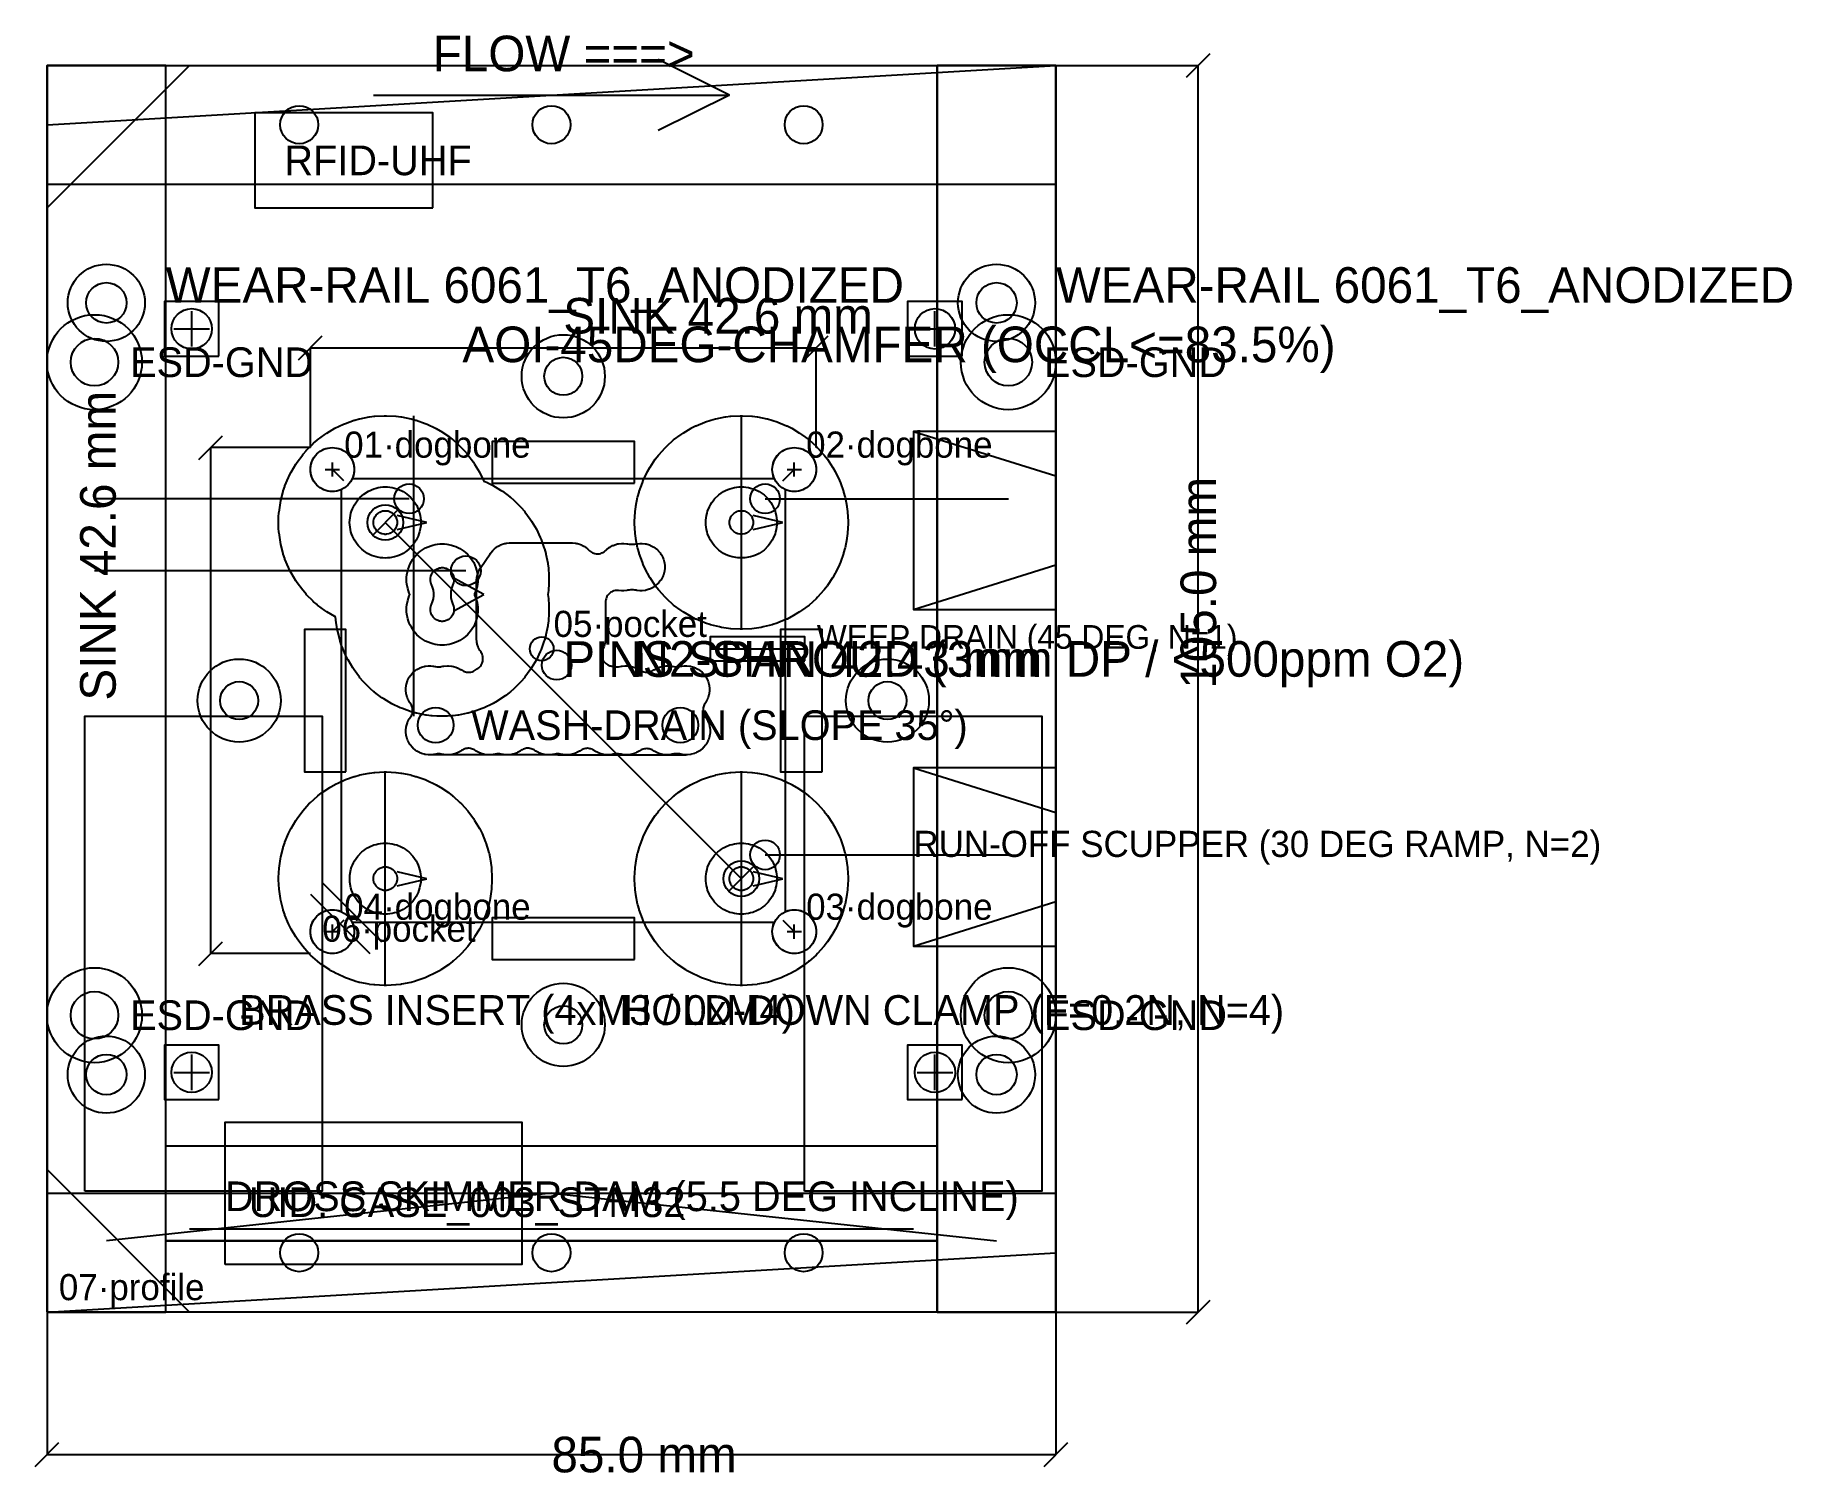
# Model space of a CAD drawing. Header units: metres. Extents: x -26 to 122, y -84 to 38.
import ezdxf

# ---------------------------------------------------------------- set-up
doc = ezdxf.new("R2010")
doc.units = ezdxf.units.M
for name, color, linetype in [('AOI开窗', 143, 'Continuous'), ('RFID追溯', 5, 'Continuous'), ('上锡区', 2, 'Continuous'), ('刀路序号', 32, 'Continuous'), ('助焊剂排液', 142, 'Continuous'), ('压扣压舌', 31, 'Continuous'), ('取手位', 3, 'Continuous'), ('定位销', 5, 'Continuous'), ('导流倒角', 14, 'Continuous'), ('嵌件螺母', 34, 'Continuous'), ('工程尺寸', 7, 'Continuous'), ('工程注记', 7, 'Continuous'), ('排气孔', 144, 'Continuous'), ('氮气保护', 130, 'Continuous'), ('沉板区', 1, 'Continuous'), ('沥锡导流', 42, 'Continuous'), ('治具外形', 8, 'Continuous'), ('测温孔', 140, 'Continuous'), ('清洗排液', 141, 'Continuous'), ('清角刀路', 30, 'Continuous'), ('耐磨导轨', 4, 'Continuous'), ('追溯标识', 20, 'Continuous'), ('避位区', 6, 'Continuous'), ('配件层', 4, 'Continuous'), ('防渣导流', 150, 'Continuous'), ('防静电接地', 6, 'Continuous')]:
    doc.layers.add(name, color=color, linetype=linetype)

msp = doc.modelspace()

# ---------------------------------------------------------------- texts
at = {"layer": 'AOI开窗'}
msp.add_text('AOI-45DEG-CHAMFER (OCCL<=83.5%)', height=3, dxfattribs=at).set_placement((10, 10))
at = {"layer": 'RFID追溯'}
msp.add_text('RFID-UHF', height=2.5, dxfattribs=at).set_placement((-5, 25.75))
at = {"layer": '刀路序号'}
for s, p in [('01·dogbone', (0.04, 1.96)), ('02·dogbone', (38.96, 1.96)), ('05·pocket', (17.68, -13.14)), ('04·dogbone', (0.04, -36.96)), ('03·dogbone', (38.96, -36.96)), ('06·pocket', (-1.81, -38.81)), ('07·profile', (-24, -69))]:
    msp.add_text(s, height=2.2, dxfattribs=at).set_placement(p)
at = {"layer": '助焊剂排液'}
msp.add_text('WEEP DRAIN (45 DEG, N=1)', height=2, dxfattribs=at).set_placement((39.86, -14.14))
at = {"layer": '压扣压舌'}
msp.add_text('HOLD-DOWN CLAMP (F=0.2N, N=4)', height=2.5, dxfattribs=at).set_placement((23.5, -45.81))
at = {"layer": '嵌件螺母'}
msp.add_text('BRASS INSERT (4xM3 / 0xM4)', height=2.5, dxfattribs=at).set_placement((-8.81, -45.81))
at = {"layer": '工程尺寸'}
for s, p in [('SINK 42.6 mm', (18.5, 12.41)), ('PINS SPAN 42.43 mm', (18.5, -16.5)), ('85.0 mm', (17.5, -83.5))]:
    msp.add_text(s, height=3, dxfattribs=at).set_placement(p)
for s, p in [('SINK 42.6 mm', (-19.21, -18.5)), ('105.0 mm', (73.5, -17.5))]:
    msp.add_text(s, height=3, rotation=90, dxfattribs=at).set_placement(p)
at = {"layer": '工程注记'}
msp.add_text('FLOW ===>', height=3, dxfattribs=at).set_placement((7.5, 34.5))
at = {"layer": '氮气保护'}
msp.add_text('N2-SHROUD (3mm DP / <500ppm O2)', height=3, dxfattribs=at).set_placement((24.51, -16.49))
at = {"layer": '沥锡导流'}
msp.add_text('RUN-OFF SCUPPER (30 DEG RAMP, N=2)', height=2.2, dxfattribs=at).set_placement((48, -31.67))
at = {"layer": '清洗排液'}
msp.add_text('WASH-DRAIN (SLOPE 35°)', height=2.5, dxfattribs=at).set_placement((10.74, -21.82))
at = {"layer": '耐磨导轨'}
for p in [(-15, 15), (60, 15)]:
    msp.add_text('WEAR-RAIL 6061_T6_ANODIZED', height=3, dxfattribs=at).set_placement(p)
at = {"layer": '追溯标识'}
msp.add_text('UID: CASE_003_STM32', height=2.5, dxfattribs=at).set_placement((-8, -62))
at = {"layer": '防渣导流'}
msp.add_text('DROSS SKIMMER DAM (5.5 DEG INCLINE)', height=2.5, dxfattribs=at).set_placement((-10, -61.5))
at = {"layer": '防静电接地'}
for p in [(-18, 8.75), (59, 8.75), (-18, -46.25), (59, -46.25)]:
    msp.add_text('ESD-GND', height=2.5, dxfattribs=at).set_placement(p)

# ---------------------------------------------------------------- linework, layer by layer
at = {"layer": 'RFID追溯'}
msp.add_lwpolyline([(7.5, 23), (7.5, 31), (-7.5, 31), (-7.5, 23), (7.5, 23)], close=True, dxfattribs=at)
at = {"layer": '上锡区'}
for points in [[(3.03, -2.62), (3.21, -2.55), (3.26, -2.53), (3.31, -2.52), (3.35, -2.51), (3.4, -2.51), (3.6, -2.51), (3.65, -2.51), (3.69, -2.52), (3.74, -2.53), (3.79, -2.55), (3.97, -2.62), (4.01, -2.65), (4.05, -2.67), (4.09, -2.7), (4.17, -2.76), (4.21, -2.79), (4.24, -2.83), (4.27, -2.87), (4.38, -3.03), (4.45, -3.21), (4.47, -3.26), (4.48, -3.31), (4.49, -3.35), (4.49, -3.4), (4.49, -3.6), (4.45, -3.79), (4.44, -3.84), (4.42, -3.88), (4.4, -3.93), (4.38, -3.97), (4.27, -4.13), (4.24, -4.17), (4.21, -4.21), (4.17, -4.24), (4.13, -4.27), (3.97, -4.38), (3.93, -4.4), (3.88, -4.42), (3.84, -4.44), (3.79, -4.45), (3.6, -4.49), (3.55, -4.5), (3.5, -4.5), (3.45, -4.5), (3.4, -4.49), (3.21, -4.45), (3.16, -4.44), (3.12, -4.42), (3.07, -4.4), (3.03, -4.38), (2.87, -4.27), (2.83, -4.24), (2.79, -4.21), (2.76, -4.17), (2.73, -4.13), (2.62, -3.97), (2.6, -3.93), (2.58, -3.88), (2.56, -3.84), (2.55, -3.79), (2.51, -3.6), (2.5, -3.55), (2.5, -3.5), (2.5, -3.45), (2.51, -3.4), (2.55, -3.21), (2.56, -3.16), (2.58, -3.12), (2.6, -3.07), (2.62, -3.03), (2.73, -2.87), (2.76, -2.83), (2.79, -2.79), (2.83, -2.76), (2.87, -2.73), (3.03, -2.62)], [(32.87, -4.27), (32.73, -4.13), (32.7, -4.09), (32.67, -4.05), (32.65, -4.01), (32.62, -3.97), (32.55, -3.79), (32.53, -3.74), (32.52, -3.69), (32.51, -3.65), (32.51, -3.6), (32.51, -3.4), (32.51, -3.35), (32.52, -3.31), (32.53, -3.26), (32.55, -3.21), (32.62, -3.03), (32.65, -2.99), (32.67, -2.95), (32.7, -2.91), (32.73, -2.87), (32.87, -2.73), (33.03, -2.62), (33.07, -2.6), (33.12, -2.58), (33.16, -2.56), (33.26, -2.53), (33.31, -2.52), (33.35, -2.51), (33.4, -2.51), (33.6, -2.51), (33.65, -2.51), (33.69, -2.52), (33.74, -2.53), (33.84, -2.56), (33.88, -2.58), (33.93, -2.6), (33.97, -2.62), (34.13, -2.73), (34.27, -2.87), (34.3, -2.91), (34.33, -2.95), (34.35, -2.99), (34.38, -3.03), (34.45, -3.21), (34.47, -3.26), (34.48, -3.31), (34.49, -3.35), (34.49, -3.4), (34.49, -3.6), (34.49, -3.65), (34.48, -3.69), (34.47, -3.74), (34.45, -3.79), (34.38, -3.97), (34.35, -4.01), (34.33, -4.05), (34.3, -4.09), (34.27, -4.13), (34.13, -4.27), (33.97, -4.38), (33.93, -4.4), (33.88, -4.42), (33.84, -4.44), (33.79, -4.45), (33.6, -4.49), (33.4, -4.49), (33.21, -4.45), (33.16, -4.44), (33.12, -4.42), (33.07, -4.4), (33.03, -4.38), (32.87, -4.27)], [(7.34, -8.01), (7.42, -7.83), (7.44, -7.78), (7.47, -7.74), (7.49, -7.7), (7.56, -7.63), (7.59, -7.59), (7.63, -7.56), (7.66, -7.53), (7.83, -7.42), (8.01, -7.34), (8.05, -7.33), (8.1, -7.32), (8.15, -7.31), (8.25, -7.3), (8.29, -7.3), (8.34, -7.3), (8.39, -7.3), (8.58, -7.34), (8.63, -7.36), (8.68, -7.37), (8.72, -7.39), (8.76, -7.42), (8.93, -7.53), (8.96, -7.56), (9, -7.59), (9.03, -7.63), (9.06, -7.66), (9.17, -7.83), (9.25, -8.01), (9.26, -8.05), (9.27, -8.1), (9.28, -8.15), (9.29, -8.25), (9.29, -8.29), (9.29, -8.34), (9.28, -8.44), (9.27, -8.49), (9.26, -8.54), (9.25, -8.58), (9.16, -8.8), (9.07, -9.05), (9.02, -9.3), (9.01, -9.57), (9.02, -9.83), (9.07, -10.08), (9.16, -10.33), (9.25, -10.55), (9.26, -10.59), (9.27, -10.64), (9.28, -10.69), (9.29, -10.79), (9.29, -10.84), (9.29, -10.88), (9.28, -10.98), (9.27, -11.03), (9.26, -11.08), (9.25, -11.12), (9.17, -11.3), (9.06, -11.47), (9.03, -11.5), (9, -11.54), (8.96, -11.57), (8.89, -11.64), (8.85, -11.66), (8.81, -11.69), (8.76, -11.71), (8.58, -11.79), (8.54, -11.8), (8.49, -11.81), (8.44, -11.82), (8.34, -11.83), (8.29, -11.83), (8.25, -11.83), (8.15, -11.82), (8.1, -11.81), (8.05, -11.8), (8.01, -11.79), (7.83, -11.71), (7.66, -11.6), (7.63, -11.57), (7.59, -11.54), (7.56, -11.5), (7.53, -11.47), (7.42, -11.3), (7.39, -11.26), (7.37, -11.22), (7.36, -11.17), (7.34, -11.12), (7.3, -10.93), (7.3, -10.88), (7.3, -10.84), (7.3, -10.79), (7.3, -10.74), (7.34, -10.55), (7.36, -10.5), (7.37, -10.45), (7.39, -10.42), (7.48, -10.19), (7.55, -9.94), (7.58, -9.69), (7.58, -9.44), (7.55, -9.19), (7.48, -8.94), (7.39, -8.71), (7.37, -8.68), (7.36, -8.63), (7.34, -8.58), (7.3, -8.39), (7.3, -8.34), (7.3, -8.29), (7.3, -8.25), (7.3, -8.2), (7.34, -8.01)], [(2.51, -33.6), (2.51, -33.4), (2.55, -33.21), (2.56, -33.16), (2.58, -33.12), (2.6, -33.07), (2.62, -33.03), (2.73, -32.87), (2.87, -32.73), (2.91, -32.7), (2.95, -32.67), (2.99, -32.65), (3.03, -32.62), (3.21, -32.55), (3.26, -32.53), (3.31, -32.52), (3.35, -32.51), (3.4, -32.51), (3.6, -32.51), (3.65, -32.51), (3.69, -32.52), (3.74, -32.53), (3.79, -32.55), (3.97, -32.62), (4.01, -32.65), (4.05, -32.67), (4.09, -32.7), (4.13, -32.73), (4.27, -32.87), (4.38, -33.03), (4.4, -33.07), (4.42, -33.12), (4.44, -33.16), (4.47, -33.26), (4.48, -33.31), (4.49, -33.35), (4.49, -33.4), (4.49, -33.6), (4.45, -33.79), (4.44, -33.84), (4.42, -33.88), (4.4, -33.93), (4.38, -33.97), (4.27, -34.13), (4.13, -34.27), (4.09, -34.3), (4.05, -34.33), (4.01, -34.35), (3.97, -34.38), (3.79, -34.45), (3.74, -34.47), (3.69, -34.48), (3.65, -34.49), (3.6, -34.49), (3.4, -34.49), (3.35, -34.49), (3.31, -34.48), (3.26, -34.47), (3.21, -34.45), (3.03, -34.38), (2.99, -34.35), (2.95, -34.33), (2.91, -34.3), (2.87, -34.27), (2.73, -34.13), (2.62, -33.97), (2.6, -33.93), (2.58, -33.88), (2.56, -33.84), (2.55, -33.79), (2.51, -33.6)], [(34.49, -33.4), (34.49, -33.6), (34.49, -33.65), (34.48, -33.69), (34.47, -33.74), (34.45, -33.79), (34.38, -33.97), (34.35, -34.01), (34.33, -34.05), (34.3, -34.09), (34.27, -34.13), (34.13, -34.27), (34.09, -34.3), (34.05, -34.33), (34.01, -34.35), (33.97, -34.38), (33.79, -34.45), (33.74, -34.47), (33.69, -34.48), (33.65, -34.49), (33.6, -34.49), (33.4, -34.49), (33.35, -34.49), (33.31, -34.48), (33.26, -34.47), (33.21, -34.45), (33.03, -34.38), (32.99, -34.35), (32.95, -34.33), (32.91, -34.3), (32.87, -34.27), (32.73, -34.13), (32.7, -34.09), (32.67, -34.05), (32.65, -34.01), (32.62, -33.97), (32.55, -33.79), (32.53, -33.74), (32.52, -33.69), (32.51, -33.65), (32.51, -33.6), (32.51, -33.4), (32.51, -33.35), (32.52, -33.31), (32.53, -33.26), (32.55, -33.21), (32.62, -33.03), (32.65, -32.99), (32.67, -32.95), (32.7, -32.91), (32.73, -32.87), (32.87, -32.73), (32.91, -32.7), (32.95, -32.67), (32.99, -32.65), (33.03, -32.62), (33.21, -32.55), (33.26, -32.53), (33.31, -32.52), (33.35, -32.51), (33.4, -32.51), (33.6, -32.51), (33.65, -32.51), (33.69, -32.52), (33.74, -32.53), (33.79, -32.55), (33.97, -32.62), (34.01, -32.65), (34.05, -32.67), (34.09, -32.7), (34.13, -32.73), (34.27, -32.87), (34.3, -32.91), (34.33, -32.95), (34.35, -32.99), (34.38, -33.03), (34.45, -33.21), (34.47, -33.26), (34.48, -33.31), (34.49, -33.35), (34.49, -33.4)]]:
    msp.add_lwpolyline(points, dxfattribs=at)
at = {"layer": '助焊剂排液'}
msp.add_line((30.86, -14.14), (38.86, -14.14), dxfattribs=at)
msp.add_lwpolyline([(38.86, -15.14), (38.86, -13.14), (30.86, -13.14), (30.86, -15.14), (38.86, -15.14)], close=True, dxfattribs=at)
msp.add_circle((17.94, -15.51), 1.25, dxfattribs=at)
at = {"layer": '压扣压舌'}
for points in [[(24.5, -0.19), (24.5, 3.31), (12.5, 3.31), (12.5, -0.19), (24.5, -0.19)], [(0.19, -24.5), (0.19, -12.5), (-3.31, -12.5), (-3.31, -24.5), (0.19, -24.5)], [(40.31, -24.5), (40.31, -12.5), (36.81, -12.5), (36.81, -24.5), (40.31, -24.5)], [(24.5, -40.31), (24.5, -36.81), (12.5, -36.81), (12.5, -40.31), (24.5, -40.31)]]:
    msp.add_lwpolyline(points, close=True, dxfattribs=at)
for centre, radius in [((18.5, 8.81), 3.5), ((18.5, 8.81), 1.6), ((-8.81, -18.5), 3.5), ((45.81, -18.5), 3.5), ((-8.81, -18.5), 1.6), ((45.81, -18.5), 1.6), ((18.5, -45.81), 3.5), ((18.5, -45.81), 1.6)]:
    msp.add_circle(centre, radius, dxfattribs=at)
at = {"layer": '取手位'}
for points in [[(-21.81, -59.81), (-21.81, -59.76), (-21.81, -19.86), (-21.81, -19.81), (-21.76, -19.81), (-1.86, -19.81), (-1.81, -19.81), (-1.81, -19.86), (-1.81, -59.76), (-1.81, -59.81), (-1.86, -59.81), (-21.76, -59.81), (-21.81, -59.81)], [(38.81, -59.81), (38.81, -59.76), (38.81, -19.86), (38.81, -19.81), (38.86, -19.81), (58.76, -19.81), (58.81, -19.81), (58.81, -19.86), (58.81, -59.76), (58.81, -59.81), (58.76, -59.81), (38.86, -59.81), (38.81, -59.81)]]:
    msp.add_lwpolyline(points, dxfattribs=at)
at = {"layer": '定位销'}
for centre in [(3.5, -3.5), (33.5, -33.5)]:
    msp.add_circle(centre, 1.5, dxfattribs=at)
at = {"layer": '导流倒角'}
for p, q in [((6.99, -3.5), (4.49, -2.91)), ((36.99, -3.5), (34.49, -2.91)), ((4.49, -4.1), (6.99, -3.5)), ((34.49, -4.09), (36.99, -3.5)), ((11.79, -9.57), (9.29, -8.2)), ((9.29, -10.93), (11.79, -9.57)), ((6.99, -33.5), (4.49, -32.91)), ((4.49, -34.09), (6.99, -33.5)), ((36.99, -33.5), (34.49, -32.91)), ((34.49, -34.09), (36.99, -33.5))]:
    msp.add_line(p, q, dxfattribs=at)
for points in [[(2.08, -0.85), (2.54, -0.66), (2.72, -0.61), (2.91, -0.56), (3.11, -0.53), (3.3, -0.51), (3.7, -0.51), (3.89, -0.53), (4.09, -0.56), (4.28, -0.61), (4.46, -0.66), (4.83, -0.81), (5, -0.9), (5.17, -1.01), (5.32, -1.12), (5.48, -1.25), (5.62, -1.38), (5.75, -1.52), (5.88, -1.68), (6.15, -2.08), (6.34, -2.54), (6.39, -2.72), (6.44, -2.91), (6.47, -3.11), (6.49, -3.3), (6.49, -3.79), (6.39, -4.28), (6.34, -4.46), (6.27, -4.65), (6.19, -4.83), (6.1, -5), (5.88, -5.32), (5.75, -5.48), (5.62, -5.62), (5.48, -5.75), (5.32, -5.88), (5, -6.1), (4.83, -6.19), (4.65, -6.27), (4.46, -6.34), (4.28, -6.39), (3.89, -6.47), (3.7, -6.49), (3.5, -6.5), (3.3, -6.49), (3.11, -6.47), (2.72, -6.39), (2.54, -6.34), (2.35, -6.27), (2.17, -6.19), (2, -6.1), (1.68, -5.88), (1.52, -5.75), (1.38, -5.62), (1.25, -5.48), (1.12, -5.32), (0.9, -5), (0.81, -4.83), (0.73, -4.65), (0.66, -4.46), (0.61, -4.28), (0.53, -3.89), (0.51, -3.7), (0.5, -3.5), (0.51, -3.3), (0.53, -3.11), (0.61, -2.72), (0.66, -2.54), (0.73, -2.35), (0.81, -2.17), (0.9, -2), (1.12, -1.68), (1.25, -1.52), (1.38, -1.38), (1.52, -1.25), (1.68, -1.12), (2.08, -0.85)], [(31.59, -5.82), (31.25, -5.48), (31.12, -5.32), (31.01, -5.17), (30.9, -5), (30.81, -4.83), (30.66, -4.46), (30.61, -4.28), (30.56, -4.09), (30.53, -3.89), (30.51, -3.7), (30.51, -3.3), (30.53, -3.11), (30.56, -2.91), (30.61, -2.72), (30.66, -2.54), (30.81, -2.17), (30.9, -2), (31.01, -1.83), (31.12, -1.68), (31.25, -1.52), (31.59, -1.18), (32, -0.9), (32.17, -0.81), (32.35, -0.73), (32.54, -0.66), (32.72, -0.61), (32.91, -0.56), (33.11, -0.53), (33.3, -0.51), (33.7, -0.51), (33.89, -0.53), (34.09, -0.56), (34.28, -0.61), (34.46, -0.66), (34.65, -0.73), (34.83, -0.81), (35, -0.9), (35.41, -1.18), (35.75, -1.52), (35.88, -1.68), (35.99, -1.83), (36.1, -2), (36.19, -2.17), (36.34, -2.54), (36.39, -2.72), (36.44, -2.91), (36.47, -3.11), (36.49, -3.3), (36.49, -3.7), (36.47, -3.89), (36.44, -4.09), (36.39, -4.28), (36.34, -4.46), (36.19, -4.83), (36.1, -5), (35.99, -5.17), (35.88, -5.32), (35.75, -5.48), (35.41, -5.82), (35, -6.1), (34.83, -6.19), (34.65, -6.27), (34.46, -6.34), (34.28, -6.39), (33.79, -6.49), (33.21, -6.49), (32.72, -6.39), (32.54, -6.34), (32.35, -6.27), (32.17, -6.19), (32, -6.1), (31.59, -5.82)], [(5.42, -7.42), (5.61, -6.97), (5.7, -6.8), (5.8, -6.63), (5.92, -6.47), (6.04, -6.32), (6.17, -6.17), (6.32, -6.04), (6.47, -5.92), (6.88, -5.64), (7.33, -5.46), (7.52, -5.4), (7.71, -5.35), (7.9, -5.32), (8.1, -5.3), (8.29, -5.29), (8.49, -5.3), (8.69, -5.32), (9.07, -5.4), (9.26, -5.46), (9.44, -5.52), (9.62, -5.61), (9.79, -5.7), (10.12, -5.92), (10.27, -6.04), (10.42, -6.17), (10.55, -6.32), (10.67, -6.47), (10.95, -6.88), (11.13, -7.33), (11.19, -7.52), (11.24, -7.71), (11.27, -7.9), (11.29, -8.1), (11.29, -8.29), (11.29, -8.49), (11.27, -8.69), (11.24, -8.88), (11.19, -9.07), (11.13, -9.26), (11.03, -9.5), (11.01, -9.57), (11.03, -9.63), (11.13, -9.87), (11.19, -10.06), (11.24, -10.25), (11.27, -10.44), (11.29, -10.64), (11.29, -10.84), (11.29, -11.03), (11.27, -11.23), (11.24, -11.42), (11.19, -11.61), (11.13, -11.8), (10.95, -12.25), (10.67, -12.66), (10.55, -12.81), (10.42, -12.96), (10.27, -13.09), (10.12, -13.21), (9.96, -13.33), (9.79, -13.43), (9.62, -13.52), (9.26, -13.67), (9.07, -13.73), (8.88, -13.78), (8.69, -13.81), (8.49, -13.83), (8.29, -13.83), (8.1, -13.83), (7.9, -13.81), (7.71, -13.78), (7.52, -13.73), (7.33, -13.67), (6.88, -13.49), (6.47, -13.21), (6.32, -13.09), (6.17, -12.96), (6.04, -12.81), (5.92, -12.66), (5.7, -12.33), (5.61, -12.16), (5.52, -11.98), (5.46, -11.8), (5.4, -11.61), (5.32, -11.23), (5.3, -11.03), (5.29, -10.84), (5.3, -10.64), (5.32, -10.44), (5.4, -10.06), (5.46, -9.87), (5.52, -9.69), (5.55, -9.62), (5.58, -9.57), (5.55, -9.51), (5.52, -9.44), (5.46, -9.26), (5.4, -9.07), (5.32, -8.69), (5.3, -8.49), (5.29, -8.29), (5.3, -8.1), (5.32, -7.9), (5.42, -7.42)], [(0.51, -33.79), (0.51, -33.21), (0.61, -32.72), (0.66, -32.54), (0.73, -32.35), (0.81, -32.17), (0.9, -32), (1.18, -31.59), (1.52, -31.25), (1.68, -31.12), (1.83, -31.01), (2, -30.9), (2.17, -30.81), (2.54, -30.66), (2.72, -30.61), (2.91, -30.56), (3.11, -30.53), (3.3, -30.51), (3.7, -30.51), (3.89, -30.53), (4.09, -30.56), (4.28, -30.61), (4.46, -30.66), (4.83, -30.81), (5, -30.9), (5.17, -31.01), (5.32, -31.12), (5.48, -31.25), (5.82, -31.59), (6.1, -32), (6.19, -32.17), (6.27, -32.35), (6.34, -32.54), (6.39, -32.72), (6.44, -32.91), (6.47, -33.11), (6.49, -33.3), (6.49, -33.79), (6.39, -34.28), (6.34, -34.46), (6.27, -34.65), (6.19, -34.83), (6.1, -35), (5.82, -35.41), (5.48, -35.75), (5.32, -35.88), (5.17, -35.99), (5, -36.1), (4.83, -36.19), (4.46, -36.34), (4.28, -36.39), (4.09, -36.44), (3.89, -36.47), (3.7, -36.49), (3.3, -36.49), (3.11, -36.47), (2.91, -36.44), (2.72, -36.39), (2.54, -36.34), (2.17, -36.19), (2, -36.1), (1.83, -35.99), (1.68, -35.88), (1.52, -35.75), (1.18, -35.41), (0.9, -35), (0.81, -34.83), (0.73, -34.65), (0.66, -34.46), (0.61, -34.28), (0.51, -33.79)], [(36.49, -33.3), (36.49, -33.7), (36.47, -33.89), (36.44, -34.09), (36.39, -34.28), (36.34, -34.46), (36.19, -34.83), (36.1, -35), (35.99, -35.17), (35.88, -35.32), (35.75, -35.48), (35.48, -35.75), (35.32, -35.88), (35.17, -35.99), (35, -36.1), (34.83, -36.19), (34.46, -36.34), (34.28, -36.39), (34.09, -36.44), (33.89, -36.47), (33.7, -36.49), (33.3, -36.49), (33.11, -36.47), (32.91, -36.44), (32.72, -36.39), (32.54, -36.34), (32.17, -36.19), (32, -36.1), (31.83, -35.99), (31.68, -35.88), (31.52, -35.75), (31.25, -35.48), (31.12, -35.32), (31.01, -35.17), (30.9, -35), (30.81, -34.83), (30.66, -34.46), (30.61, -34.28), (30.56, -34.09), (30.53, -33.89), (30.51, -33.7), (30.51, -33.3), (30.53, -33.11), (30.56, -32.91), (30.61, -32.72), (30.66, -32.54), (30.81, -32.17), (30.9, -32), (31.01, -31.83), (31.12, -31.68), (31.25, -31.52), (31.52, -31.25), (31.68, -31.12), (31.83, -31.01), (32, -30.9), (32.17, -30.81), (32.54, -30.66), (32.72, -30.61), (32.91, -30.56), (33.11, -30.53), (33.3, -30.51), (33.7, -30.51), (33.89, -30.53), (34.09, -30.56), (34.28, -30.61), (34.46, -30.66), (34.83, -30.81), (35, -30.9), (35.17, -31.01), (35.32, -31.12), (35.48, -31.25), (35.75, -31.52), (35.88, -31.68), (35.99, -31.83), (36.1, -32), (36.19, -32.17), (36.34, -32.54), (36.39, -32.72), (36.44, -32.91), (36.47, -33.11), (36.49, -33.3)]]:
    msp.add_lwpolyline(points, dxfattribs=at)
at = {"layer": '嵌件螺母'}
for p, q in [((-12.81, 11.31), (-12.81, 14.31)), ((49.81, 11.31), (49.81, 14.31)), ((-14.31, 12.81), (-11.31, 12.81)), ((48.31, 12.81), (51.31, 12.81)), ((-12.81, -51.31), (-12.81, -48.31)), ((49.81, -51.31), (49.81, -48.31)), ((-14.31, -49.81), (-11.31, -49.81)), ((48.31, -49.81), (51.31, -49.81))]:
    msp.add_line(p, q, dxfattribs=at)
for points in [[(-10.51, 10.51), (-10.51, 15.11), (-15.11, 15.11), (-15.11, 10.51), (-10.51, 10.51)], [(52.11, 10.51), (52.11, 15.11), (47.51, 15.11), (47.51, 10.51), (52.11, 10.51)], [(-10.51, -52.11), (-10.51, -47.51), (-15.11, -47.51), (-15.11, -52.11), (-10.51, -52.11)], [(52.11, -52.11), (52.11, -47.51), (47.51, -47.51), (47.51, -52.11), (52.11, -52.11)]]:
    msp.add_lwpolyline(points, close=True, dxfattribs=at)
at = {"layer": '工程尺寸'}
for p, q in [((71, 34), (73, 36)), ((60, 35), (72, 35)), ((72, -70), (72, 35)), ((-3.81, 10.21), (-1.81, 12.21)), ((38.81, 10.21), (40.81, 12.21)), ((-2.81, 2.81), (-2.81, 11.21)), ((-2.81, 11.21), (39.81, 11.21)), ((39.81, 2.81), (39.81, 11.21)), ((-12.21, 1.81), (-10.21, 3.81)), ((-2.81, 2.81), (-11.21, 2.81)), ((-11.21, -39.81), (-11.21, 2.81)), ((2.5, -4.5), (4.5, -2.5)), ((3.5, -3.5), (3.5, -3.5)), ((3.5, -3.5), (33.5, -33.5)), ((32.5, -34.5), (34.5, -32.5)), ((33.5, -33.5), (33.5, -33.5)), ((-12.21, -40.81), (-10.21, -38.81)), ((-2.81, -39.81), (-11.21, -39.81)), ((71, -71), (73, -69)), ((-25, -70), (-25, -82)), ((60, -70), (60, -82)), ((60, -70), (72, -70)), ((-26, -83), (-24, -81)), ((59, -83), (61, -81)), ((-25, -82), (60, -82))]:
    msp.add_line(p, q, dxfattribs=at)
at = {"layer": '工程注记'}
for p, q in [((-25, 23), (-13, 35)), ((32.5, 32.5), (26.5, 35.5)), ((2.5, 32.5), (32.5, 32.5)), ((32.5, 32.5), (26.5, 29.5)), ((-1.81, -33.81), (3.19, -38.81)), ((-2.81, -34.81), (2.19, -39.81)), ((-25, -58), (-13, -70))]:
    msp.add_line(p, q, dxfattribs=at)
at = {"layer": '排气孔'}
msp.add_circle((16.68, -14.14), 1, dxfattribs=at)
at = {"layer": '氮气保护'}
for p, q in [((5.9, -19.82), (5.9, 5.49)), ((33.5, -12.49), (33.5, 5.49)), ((3.5, -42.49), (3.5, -24.51)), ((33.5, -42.49), (33.5, -24.51))]:
    msp.add_line(p, q, dxfattribs=at)
for points in [[(-0.7, -11.46), (-0.74, -11.43), (-1.41, -11.03), (-1.58, -10.92), (-2.21, -10.45), (-2.24, -10.42), (-2.54, -10.17), (-2.58, -10.13), (-3.13, -9.58), (-3.17, -9.54), (-3.42, -9.24), (-3.45, -9.21), (-3.92, -8.58), (-4.03, -8.41), (-4.43, -7.74), (-4.46, -7.7), (-4.63, -7.35), (-4.65, -7.3), (-4.95, -6.58), (-4.97, -6.53), (-5.09, -6.16), (-5.11, -6.11), (-5.3, -5.35), (-5.34, -5.16), (-5.45, -4.38), (-5.46, -4.33), (-5.49, -3.94), (-5.49, -3.89), (-5.49, -3.11), (-5.49, -3.06), (-5.46, -2.67), (-5.45, -2.62), (-5.34, -1.84), (-5.3, -1.65), (-5.11, -0.89), (-5.09, -0.84), (-4.97, -0.47), (-4.95, -0.42), (-4.65, 0.3), (-4.63, 0.35), (-4.46, 0.7), (-4.43, 0.74), (-4.03, 1.41), (-3.92, 1.58), (-3.45, 2.21), (-3.42, 2.24), (-3.17, 2.54), (-3.13, 2.58), (-2.58, 3.13), (-2.54, 3.17), (-2.24, 3.42), (-2.21, 3.45), (-1.58, 3.92), (-1.41, 4.03), (-0.74, 4.43), (-0.03, 4.77), (0.15, 4.84), (0.89, 5.11), (0.94, 5.12), (1.31, 5.23), (1.36, 5.24), (2.13, 5.39), (2.18, 5.4), (2.57, 5.45), (2.62, 5.45), (3.4, 5.49), (3.6, 5.49), (4.38, 5.45), (4.43, 5.45), (4.82, 5.4), (4.87, 5.39), (5.64, 5.24), (5.69, 5.23), (6.06, 5.12), (6.11, 5.11), (6.85, 4.84), (7.03, 4.77), (7.74, 4.43), (7.78, 4.41), (8.13, 4.22), (8.17, 4.19), (8.82, 3.76), (8.86, 3.73), (9.17, 3.48), (9.24, 3.42), (9.54, 3.17), (9.58, 3.13), (10.13, 2.58), (10.17, 2.54), (10.42, 2.24), (10.45, 2.21), (10.92, 1.58), (11.03, 1.41), (11.43, 0.74), (11.77, 0.03), (11.79, -0.01), (12.1, -0.14), (12.14, -0.16), (12.49, -0.34), (12.54, -0.36), (13.21, -0.77), (13.37, -0.87), (14, -1.34), (14.04, -1.37), (14.34, -1.63), (14.37, -1.66), (14.93, -2.22), (14.96, -2.25), (15.22, -2.55), (15.25, -2.59), (15.72, -3.22), (15.82, -3.38), (16.23, -4.05), (16.56, -4.76), (16.64, -4.94), (16.9, -5.68), (16.92, -5.73), (17.02, -6.11), (17.03, -6.16), (17.19, -6.93), (17.19, -6.97), (17.24, -7.36), (17.25, -7.46), (17.28, -7.85), (17.28, -7.9), (17.28, -8.69), (17.28, -8.74), (17.25, -9.13), (17.24, -9.23), (17.2, -9.57), (17.24, -9.9), (17.25, -10), (17.28, -10.39), (17.28, -10.44), (17.28, -11.23), (17.28, -11.28), (17.25, -11.67), (17.24, -11.77), (17.19, -12.16), (17.19, -12.2), (17.03, -12.97), (17.02, -13.02), (16.92, -13.4), (16.9, -13.45), (16.64, -14.19), (16.56, -14.37), (16.23, -15.08), (15.82, -15.75), (15.72, -15.91), (15.25, -16.54), (15.22, -16.58), (14.96, -16.88), (14.93, -16.91), (14.37, -17.47), (14.34, -17.5), (14.04, -17.76), (13.96, -17.82), (13.65, -18.06), (13.61, -18.09), (12.96, -18.53), (12.92, -18.55), (12.58, -18.74), (12.54, -18.77), (11.83, -19.1), (11.65, -19.18), (10.91, -19.44), (10.86, -19.46), (10.48, -19.56), (10.43, -19.57), (9.66, -19.73), (9.62, -19.73), (9.23, -19.78), (9.13, -19.79), (8.74, -19.82), (8.69, -19.82), (7.9, -19.82), (7.85, -19.82), (7.46, -19.79), (7.36, -19.78), (6.97, -19.73), (6.93, -19.73), (6.16, -19.57), (6.11, -19.56), (5.73, -19.46), (5.68, -19.44), (4.94, -19.18), (4.76, -19.1), (4.05, -18.77), (3.38, -18.36), (3.22, -18.26), (2.59, -17.79), (2.55, -17.76), (2.25, -17.5), (2.22, -17.47), (1.66, -16.91), (1.63, -16.88), (1.37, -16.58), (1.34, -16.54), (0.87, -15.91), (0.77, -15.75), (0.36, -15.08), (0.34, -15.03), (0.16, -14.68), (0.14, -14.64), (-0.16, -13.91), (-0.18, -13.87), (-0.3, -13.49), (-0.31, -13.45), (-0.5, -12.68), (-0.54, -12.49), (-0.66, -11.72), (-0.66, -11.67), (-0.68, -11.47), (-0.7, -11.46)], [(25.81, -8.17), (25.78, -8.13), (25.59, -7.78), (25.57, -7.74), (25.23, -7.03), (25.16, -6.85), (24.89, -6.11), (24.88, -6.06), (24.77, -5.69), (24.76, -5.64), (24.61, -4.87), (24.6, -4.82), (24.55, -4.43), (24.55, -4.38), (24.51, -3.6), (24.51, -3.4), (24.55, -2.62), (24.55, -2.57), (24.6, -2.18), (24.61, -2.13), (24.76, -1.36), (24.77, -1.31), (24.88, -0.94), (24.89, -0.89), (25.16, -0.15), (25.23, 0.03), (25.57, 0.74), (25.59, 0.78), (25.78, 1.13), (25.81, 1.17), (26.24, 1.82), (26.27, 1.86), (26.52, 2.17), (26.55, 2.21), (27.07, 2.79), (27.21, 2.93), (27.79, 3.45), (28.42, 3.92), (28.59, 4.03), (29.26, 4.43), (29.3, 4.46), (29.65, 4.63), (29.7, 4.65), (30.42, 4.95), (30.47, 4.97), (30.84, 5.09), (30.94, 5.12), (31.31, 5.23), (31.36, 5.24), (32.13, 5.39), (32.18, 5.4), (32.57, 5.45), (32.62, 5.45), (33.4, 5.49), (33.6, 5.49), (34.38, 5.45), (34.43, 5.45), (34.82, 5.4), (34.87, 5.39), (35.64, 5.24), (35.69, 5.23), (36.06, 5.12), (36.16, 5.09), (36.53, 4.97), (36.58, 4.95), (37.3, 4.65), (37.35, 4.63), (37.7, 4.46), (37.74, 4.43), (38.41, 4.03), (38.58, 3.92), (39.21, 3.45), (39.79, 2.93), (39.93, 2.79), (40.45, 2.21), (40.48, 2.17), (40.73, 1.86), (40.76, 1.82), (41.19, 1.17), (41.22, 1.13), (41.41, 0.78), (41.43, 0.74), (41.77, 0.03), (41.84, -0.15), (42.11, -0.89), (42.12, -0.94), (42.23, -1.31), (42.24, -1.36), (42.39, -2.13), (42.4, -2.18), (42.45, -2.57), (42.45, -2.62), (42.49, -3.4), (42.49, -3.6), (42.45, -4.38), (42.45, -4.43), (42.4, -4.82), (42.39, -4.87), (42.24, -5.64), (42.23, -5.69), (42.12, -6.06), (42.11, -6.11), (41.84, -6.85), (41.77, -7.03), (41.43, -7.74), (41.41, -7.78), (41.22, -8.13), (41.19, -8.17), (40.76, -8.82), (40.73, -8.86), (40.48, -9.17), (40.45, -9.21), (39.93, -9.79), (39.79, -9.93), (39.21, -10.45), (38.58, -10.92), (38.41, -11.03), (37.74, -11.43), (37.7, -11.46), (37.35, -11.63), (37.3, -11.65), (36.58, -11.95), (36.53, -11.97), (36.16, -12.09), (36.11, -12.11), (35.35, -12.3), (35.16, -12.34), (34.38, -12.45), (33.6, -12.49), (33.4, -12.49), (32.62, -12.45), (31.84, -12.34), (31.65, -12.3), (30.89, -12.11), (30.84, -12.09), (30.47, -11.97), (30.42, -11.95), (29.7, -11.65), (29.65, -11.63), (29.3, -11.46), (29.26, -11.43), (28.59, -11.03), (28.42, -10.92), (27.79, -10.45), (27.21, -9.93), (27.07, -9.79), (26.55, -9.21), (26.52, -9.17), (26.27, -8.86), (26.24, -8.82), (25.81, -8.17)], [(-5.11, -30.89), (-5.09, -30.84), (-4.97, -30.47), (-4.95, -30.42), (-4.65, -29.7), (-4.63, -29.65), (-4.46, -29.3), (-4.43, -29.26), (-4.03, -28.59), (-3.92, -28.42), (-3.45, -27.79), (-2.93, -27.21), (-2.79, -27.07), (-2.21, -26.55), (-2.17, -26.52), (-1.86, -26.27), (-1.82, -26.24), (-1.17, -25.81), (-1.13, -25.78), (-0.78, -25.59), (-0.74, -25.57), (-0.03, -25.23), (0.15, -25.16), (0.89, -24.89), (0.94, -24.88), (1.31, -24.77), (1.36, -24.76), (2.13, -24.61), (2.18, -24.6), (2.57, -24.55), (2.62, -24.55), (3.4, -24.51), (3.6, -24.51), (4.38, -24.55), (4.43, -24.55), (4.82, -24.6), (4.87, -24.61), (5.64, -24.76), (5.69, -24.77), (6.06, -24.88), (6.11, -24.89), (6.85, -25.16), (7.03, -25.23), (7.74, -25.57), (7.78, -25.59), (8.13, -25.78), (8.17, -25.81), (8.82, -26.24), (8.86, -26.27), (9.17, -26.52), (9.21, -26.55), (9.79, -27.07), (9.93, -27.21), (10.45, -27.79), (10.92, -28.42), (11.03, -28.59), (11.43, -29.26), (11.46, -29.3), (11.63, -29.65), (11.65, -29.7), (11.95, -30.42), (11.97, -30.47), (12.09, -30.84), (12.12, -30.94), (12.23, -31.31), (12.24, -31.36), (12.39, -32.13), (12.4, -32.18), (12.45, -32.57), (12.45, -32.62), (12.49, -33.4), (12.49, -33.6), (12.45, -34.38), (12.34, -35.16), (12.3, -35.35), (12.11, -36.11), (12.09, -36.16), (11.97, -36.53), (11.95, -36.58), (11.65, -37.3), (11.63, -37.35), (11.46, -37.7), (11.43, -37.74), (11.03, -38.41), (10.92, -38.58), (10.45, -39.21), (9.93, -39.79), (9.79, -39.93), (9.21, -40.45), (9.17, -40.48), (8.86, -40.73), (8.82, -40.76), (8.17, -41.19), (8.13, -41.22), (7.78, -41.41), (7.74, -41.43), (7.03, -41.77), (6.85, -41.84), (6.11, -42.11), (6.06, -42.12), (5.69, -42.23), (5.64, -42.24), (4.87, -42.39), (4.82, -42.4), (4.43, -42.45), (4.38, -42.45), (3.6, -42.49), (3.4, -42.49), (2.62, -42.45), (2.57, -42.45), (2.18, -42.4), (2.13, -42.39), (1.36, -42.24), (1.31, -42.23), (0.94, -42.12), (0.89, -42.11), (0.15, -41.84), (-0.03, -41.77), (-0.74, -41.43), (-0.78, -41.41), (-1.13, -41.22), (-1.17, -41.19), (-1.82, -40.76), (-1.86, -40.73), (-2.17, -40.48), (-2.21, -40.45), (-2.79, -39.93), (-2.93, -39.79), (-3.45, -39.21), (-3.92, -38.58), (-4.03, -38.41), (-4.43, -37.74), (-4.46, -37.7), (-4.63, -37.35), (-4.65, -37.3), (-4.95, -36.58), (-4.97, -36.53), (-5.09, -36.16), (-5.11, -36.11), (-5.3, -35.35), (-5.34, -35.16), (-5.45, -34.38), (-5.49, -33.6), (-5.49, -33.4), (-5.45, -32.62), (-5.34, -31.84), (-5.3, -31.65), (-5.11, -30.89)], [(42.4, -34.82), (42.39, -34.87), (42.24, -35.64), (42.23, -35.69), (42.12, -36.06), (42.11, -36.11), (41.84, -36.85), (41.77, -37.03), (41.43, -37.74), (41.41, -37.78), (41.22, -38.13), (41.19, -38.17), (40.76, -38.82), (40.73, -38.86), (40.48, -39.17), (40.45, -39.21), (39.93, -39.79), (39.79, -39.93), (39.21, -40.45), (39.17, -40.48), (38.86, -40.73), (38.82, -40.76), (38.17, -41.19), (38.13, -41.22), (37.78, -41.41), (37.74, -41.43), (37.03, -41.77), (36.85, -41.84), (36.11, -42.11), (36.06, -42.12), (35.69, -42.23), (35.64, -42.24), (34.87, -42.39), (34.82, -42.4), (34.43, -42.45), (34.38, -42.45), (33.6, -42.49), (33.4, -42.49), (32.62, -42.45), (32.57, -42.45), (32.18, -42.4), (32.13, -42.39), (31.36, -42.24), (31.31, -42.23), (30.94, -42.12), (30.89, -42.11), (30.15, -41.84), (29.97, -41.77), (29.26, -41.43), (29.22, -41.41), (28.87, -41.22), (28.83, -41.19), (28.18, -40.76), (28.14, -40.73), (27.83, -40.48), (27.79, -40.45), (27.21, -39.93), (27.07, -39.79), (26.55, -39.21), (26.52, -39.17), (26.27, -38.86), (26.24, -38.82), (25.81, -38.17), (25.78, -38.13), (25.59, -37.78), (25.57, -37.74), (25.23, -37.03), (25.16, -36.85), (24.89, -36.11), (24.88, -36.06), (24.77, -35.69), (24.76, -35.64), (24.61, -34.87), (24.6, -34.82), (24.55, -34.43), (24.55, -34.38), (24.51, -33.6), (24.51, -33.4), (24.55, -32.62), (24.55, -32.57), (24.6, -32.18), (24.61, -32.13), (24.76, -31.36), (24.77, -31.31), (24.88, -30.94), (24.89, -30.89), (25.16, -30.15), (25.23, -29.97), (25.57, -29.26), (25.59, -29.22), (25.78, -28.87), (25.81, -28.83), (26.24, -28.18), (26.27, -28.14), (26.52, -27.83), (26.55, -27.79), (27.07, -27.21), (27.21, -27.07), (27.79, -26.55), (27.83, -26.52), (28.14, -26.27), (28.18, -26.24), (28.83, -25.81), (28.87, -25.78), (29.22, -25.59), (29.26, -25.57), (29.97, -25.23), (30.15, -25.16), (30.89, -24.89), (30.94, -24.88), (31.31, -24.77), (31.36, -24.76), (32.13, -24.61), (32.18, -24.6), (32.57, -24.55), (32.62, -24.55), (33.4, -24.51), (33.6, -24.51), (34.38, -24.55), (34.43, -24.55), (34.82, -24.6), (34.87, -24.61), (35.64, -24.76), (35.69, -24.77), (36.06, -24.88), (36.11, -24.89), (36.85, -25.16), (37.03, -25.23), (37.74, -25.57), (37.78, -25.59), (38.13, -25.78), (38.17, -25.81), (38.82, -26.24), (38.86, -26.27), (39.17, -26.52), (39.21, -26.55), (39.79, -27.07), (39.93, -27.21), (40.45, -27.79), (40.48, -27.83), (40.73, -28.14), (40.76, -28.18), (41.19, -28.83), (41.22, -28.87), (41.41, -29.22), (41.43, -29.26), (41.77, -29.97), (41.84, -30.15), (42.11, -30.89), (42.12, -30.94), (42.23, -31.31), (42.24, -31.36), (42.39, -32.13), (42.4, -32.18), (42.45, -32.57), (42.45, -32.62), (42.49, -33.4), (42.49, -33.6), (42.45, -34.38), (42.45, -34.43), (42.4, -34.82)]]:
    msp.add_lwpolyline(points, close=True, dxfattribs=at)
at = {"layer": '沉板区'}
msp.add_lwpolyline([(0.85, -38.32), (0.81, -38.5), (0.75, -38.67), (0.67, -38.83), (0.58, -38.99), (0.47, -39.13), (0.35, -39.27), (0.21, -39.39), (0.07, -39.5), (-0.09, -39.59), (-0.25, -39.67), (-0.42, -39.73), (-0.6, -39.77), (-0.78, -39.8), (-0.96, -39.81), (-1.14, -39.8), (-1.32, -39.77), (-1.5, -39.73), (-1.67, -39.67), (-1.83, -39.59), (-1.99, -39.5), (-2.13, -39.39), (-2.27, -39.27), (-2.39, -39.13), (-2.5, -38.99), (-2.59, -38.83), (-2.67, -38.67), (-2.73, -38.5), (-2.77, -38.32), (-2.8, -38.14), (-2.81, -37.96), (-2.8, -37.78), (-2.77, -37.6), (-2.73, -37.42), (-2.67, -37.25), (-2.59, -37.09), (-2.5, -36.93), (-2.39, -36.79), (-2.27, -36.65), (-2.13, -36.53), (-1.99, -36.42), (-1.83, -36.33), (-1.67, -36.25), (-1.5, -36.19), (-1.32, -36.15), (-1.14, -36.12), (-0.96, -36.11), (-0.78, -36.12), (-0.6, -36.15), (-0.42, -36.19), (-0.25, -36.25), (-0.2, -36.28), (-0.2, -0.72), (-0.25, -0.75), (-0.42, -0.81), (-0.6, -0.85), (-0.78, -0.88), (-0.96, -0.89), (-1.14, -0.88), (-1.32, -0.85), (-1.5, -0.81), (-1.67, -0.75), (-1.83, -0.67), (-1.99, -0.58), (-2.13, -0.47), (-2.27, -0.35), (-2.39, -0.21), (-2.5, -0.07), (-2.59, 0.09), (-2.67, 0.25), (-2.73, 0.42), (-2.77, 0.6), (-2.8, 0.78), (-2.81, 0.96), (-2.8, 1.14), (-2.77, 1.32), (-2.73, 1.5), (-2.67, 1.67), (-2.59, 1.83), (-2.5, 1.99), (-2.39, 2.13), (-2.27, 2.27), (-2.13, 2.39), (-1.99, 2.5), (-1.83, 2.59), (-1.67, 2.67), (-1.5, 2.73), (-1.32, 2.77), (-1.14, 2.8), (-0.96, 2.81), (-0.78, 2.8), (-0.6, 2.77), (-0.42, 2.73), (-0.25, 2.67), (-0.09, 2.59), (0.07, 2.5), (0.21, 2.39), (0.35, 2.27), (0.47, 2.13), (0.58, 1.99), (0.67, 1.83), (0.75, 1.67), (0.81, 1.5), (0.85, 1.32), (0.88, 1.14), (0.89, 0.96), (0.88, 0.78), (0.85, 0.6), (0.81, 0.42), (0.75, 0.25), (0.72, 0.2), (36.28, 0.2), (36.25, 0.25), (36.19, 0.42), (36.15, 0.6), (36.12, 0.78), (36.11, 0.96), (36.12, 1.14), (36.15, 1.32), (36.19, 1.5), (36.25, 1.67), (36.33, 1.83), (36.42, 1.99), (36.53, 2.13), (36.65, 2.27), (36.79, 2.39), (36.93, 2.5), (37.09, 2.59), (37.25, 2.67), (37.42, 2.73), (37.6, 2.77), (37.78, 2.8), (37.96, 2.81), (38.14, 2.8), (38.32, 2.77), (38.5, 2.73), (38.67, 2.67), (38.83, 2.59), (38.99, 2.5), (39.13, 2.39), (39.27, 2.27), (39.39, 2.13), (39.5, 1.99), (39.59, 1.83), (39.67, 1.67), (39.73, 1.5), (39.77, 1.32), (39.8, 1.14), (39.81, 0.96), (39.8, 0.78), (39.77, 0.6), (39.73, 0.42), (39.67, 0.25), (39.59, 0.09), (39.5, -0.07), (39.39, -0.21), (39.27, -0.35), (39.13, -0.47), (38.99, -0.58), (38.83, -0.67), (38.67, -0.75), (38.5, -0.81), (38.32, -0.85), (38.14, -0.88), (37.96, -0.89), (37.78, -0.88), (37.6, -0.85), (37.42, -0.81), (37.25, -0.75), (37.2, -0.72), (37.2, -36.28), (37.25, -36.25), (37.42, -36.19), (37.6, -36.15), (37.78, -36.12), (37.96, -36.11), (38.14, -36.12), (38.32, -36.15), (38.5, -36.19), (38.67, -36.25), (38.83, -36.33), (38.99, -36.42), (39.13, -36.53), (39.27, -36.65), (39.39, -36.79), (39.5, -36.93), (39.59, -37.09), (39.67, -37.25), (39.73, -37.42), (39.77, -37.6), (39.8, -37.78), (39.81, -37.96), (39.8, -38.14), (39.77, -38.32), (39.73, -38.5), (39.67, -38.67), (39.59, -38.83), (39.5, -38.99), (39.39, -39.13), (39.27, -39.27), (39.13, -39.39), (38.99, -39.5), (38.83, -39.59), (38.67, -39.67), (38.5, -39.73), (38.32, -39.77), (38.14, -39.8), (37.96, -39.81), (37.78, -39.8), (37.6, -39.77), (37.42, -39.73), (37.25, -39.67), (37.09, -39.59), (36.93, -39.5), (36.79, -39.39), (36.65, -39.27), (36.53, -39.13), (36.42, -38.99), (36.33, -38.83), (36.25, -38.67), (36.19, -38.5), (36.15, -38.32), (36.12, -38.14), (36.11, -37.96), (36.12, -37.78), (36.15, -37.6), (36.19, -37.42), (36.25, -37.25), (36.28, -37.2), (0.72, -37.2), (0.75, -37.25), (0.81, -37.42), (0.85, -37.6), (0.88, -37.78), (0.89, -37.96), (0.88, -38.14), (0.85, -38.32)], dxfattribs=at)
at = {"layer": '沥锡导流'}
for p, q in [((48, 4.17), (60, 0.42)), ((48, -10.83), (60, -7.08)), ((48, -24.17), (60, -27.92)), ((48, -39.17), (60, -35.42))]:
    msp.add_line(p, q, dxfattribs=at)
for points in [[(60, -10.83), (60, 4.17), (48, 4.17), (48, -10.83), (60, -10.83)], [(60, -39.17), (60, -24.17), (48, -24.17), (48, -39.17), (60, -39.17)]]:
    msp.add_lwpolyline(points, close=True, dxfattribs=at)
at = {"layer": '治具外形'}
for p, q in [((-25, 30), (60, 35)), ((-15, -70), (-15, 35)), ((50, -70), (50, 35)), ((-25, 25), (60, 25)), ((-25, -60), (60, -60)), ((-25, -70), (60, -65))]:
    msp.add_line(p, q, dxfattribs=at)
msp.add_lwpolyline([(-24.99, -69.99), (-25, -69.84), (-25, 34.84), (-24.99, 34.99), (-24.84, 35), (59.84, 35), (59.99, 34.99), (60, 34.84), (60, -69.84), (59.99, -69.99), (59.84, -70), (-24.84, -70), (-24.99, -69.99)], dxfattribs=at)
for centre in [(-3.75, 30), (17.5, 30), (38.75, 30), (-3.75, -65), (17.5, -65), (38.75, -65)]:
    msp.add_circle(centre, 1.6, dxfattribs=at)
at = {"layer": '测温孔'}
for p, q in [((5.5, -1.5), (-21, -1.5)), ((35.5, -1.5), (56, -1.5)), ((10.29, -7.57), (-21, -7.57)), ((35.5, -31.5), (56, -31.5))]:
    msp.add_line(p, q, dxfattribs=at)
for centre in [(5.5, -1.5), (35.5, -1.5), (10.29, -7.57), (35.5, -31.5)]:
    msp.add_circle(centre, 1.25, dxfattribs=at)
at = {"layer": '清洗排液'}
for q in [(7.24, -23.07), (28.86, -23.07)]:
    msp.add_line((18.05, -23.07), q, dxfattribs=at)
for centre in [(7.74, -20.57), (28.36, -20.57)]:
    msp.add_circle(centre, 1.5, dxfattribs=at)
at = {"layer": '清角刀路'}
for p, q in [((-0.96, 0.36), (-0.96, 1.56)), ((37.96, 0.36), (37.96, 1.56)), ((-1.56, 0.96), (-0.36, 0.96)), ((0, 0), (-0.96, 0.96)), ((37, 0), (37.96, 0.96)), ((37.36, 0.96), (38.56, 0.96)), ((0, -37), (-0.96, -37.96)), ((37, -37), (37.96, -37.96)), ((-1.56, -37.96), (-0.36, -37.96)), ((-0.96, -38.56), (-0.96, -37.36)), ((37.36, -37.96), (38.56, -37.96)), ((37.96, -38.56), (37.96, -37.36))]:
    msp.add_line(p, q, dxfattribs=at)
for centre in [(-0.96, 0.96), (37.96, 0.96), (-0.96, -37.96), (37.96, -37.96)]:
    msp.add_circle(centre, 1.85, dxfattribs=at)
at = {"layer": '耐磨导轨'}
for points in [[(-15, -70), (-15, 35), (-25, 35), (-25, -70), (-15, -70)], [(60, -70), (60, 35), (50, 35), (50, -70), (60, -70)]]:
    msp.add_lwpolyline(points, close=True, dxfattribs=at)
for centre, radius in [((-20, 15), 3.25), ((55, 15), 3.25), ((-20, 15), 1.7), ((55, 15), 1.7), ((-20, -50), 3.25), ((55, -50), 3.25), ((-20, -50), 1.7), ((55, -50), 1.7)]:
    msp.add_circle(centre, radius, dxfattribs=at)
at = {"layer": '追溯标识'}
msp.add_lwpolyline([(-10, -66), (-10, -65.96), (-10, -54.04), (-10, -54), (-9.96, -54), (14.96, -54), (15, -54), (15, -54.04), (15, -65.96), (15, -66), (14.96, -66), (-9.96, -66), (-10, -66)], dxfattribs=at)
at = {"layer": '避位区'}
msp.add_lwpolyline([(5.27, -21.44), (5.26, -21.42), (5.24, -21.17), (5.24, -21.12), (5.24, -21.03), (5.24, -20.98), (5.26, -20.73), (5.27, -20.71), (5.28, -20.66), (5.28, -20.64), (5.37, -20.36), (5.38, -20.33), (5.39, -20.29), (5.41, -20.27), (5.52, -20.05), (5.55, -20.01), (5.6, -19.93), (5.61, -19.92), (5.66, -19.83), (5.71, -19.75), (5.75, -19.65), (5.78, -19.56), (5.79, -19.46), (5.8, -19.36), (5.8, -19.26), (5.79, -19.16), (5.77, -19.06), (5.74, -18.97), (5.7, -18.88), (5.65, -18.79), (5.59, -18.71), (5.58, -18.69), (5.56, -18.65), (5.54, -18.63), (5.43, -18.42), (5.41, -18.37), (5.37, -18.28), (5.35, -18.24), (5.28, -18), (5.28, -17.98), (5.27, -17.93), (5.26, -17.91), (5.24, -17.66), (5.24, -17.61), (5.24, -17.52), (5.24, -17.47), (5.26, -17.22), (5.27, -17.2), (5.28, -17.15), (5.28, -17.13), (5.37, -16.85), (5.38, -16.82), (5.39, -16.78), (5.41, -16.76), (5.52, -16.54), (5.55, -16.5), (5.6, -16.42), (5.63, -16.38), (5.78, -16.19), (5.8, -16.17), (5.84, -16.14), (5.85, -16.12), (6.04, -15.96), (6.08, -15.94), (6.16, -15.88), (6.21, -15.86), (6.38, -15.76), (6.42, -15.74), (6.51, -15.71), (6.56, -15.69), (6.79, -15.62), (6.82, -15.61), (6.86, -15.6), (6.89, -15.6), (7.13, -15.57), (7.18, -15.57), (7.28, -15.57), (7.33, -15.57), (7.52, -15.59), (7.57, -15.6), (7.67, -15.62), (7.74, -15.63), (7.85, -15.65), (8, -15.65), (8.07, -15.65), (8.15, -15.65), (8.22, -15.64), (8.35, -15.61), (8.37, -15.61), (8.41, -15.6), (8.44, -15.6), (8.73, -15.57), (8.76, -15.57), (8.8, -15.57), (8.83, -15.57), (9.07, -15.59), (9.12, -15.6), (9.22, -15.62), (9.26, -15.63), (9.45, -15.69), (9.5, -15.71), (9.59, -15.74), (9.63, -15.76), (9.85, -15.88), (9.87, -15.89), (9.91, -15.92), (9.92, -15.92), (10, -15.98), (10.08, -16.02), (10.17, -16.06), (10.26, -16.09), (10.35, -16.11), (10.44, -16.12), (10.54, -16.12), (10.63, -16.11), (10.72, -16.1), (10.81, -16.07), (10.9, -16.04), (10.99, -16), (11.07, -15.95), (11.17, -15.88), (11.24, -15.84), (11.24, -15.84), (11.29, -15.81), (11.37, -15.75), (11.44, -15.69), (11.51, -15.61), (11.57, -15.53), (11.62, -15.45), (11.66, -15.36), (11.69, -15.27), (11.72, -15.17), (11.73, -15.08), (11.73, -14.98), (11.73, -14.88), (11.72, -14.78), (11.69, -14.69), (11.66, -14.6), (11.62, -14.51), (11.57, -14.42), (11.5, -14.32), (11.47, -14.28), (11.36, -14.06), (11.35, -14.04), (11.33, -14), (11.32, -13.97), (11.25, -13.74), (11.24, -13.69), (11.22, -13.6), (11.21, -13.55), (11.19, -13.3), (11.19, -13.28), (11.18, -13.23), (11.18, -13.21), (11.18, -8.5), (11.18, -8.48), (11.19, -8.43), (11.19, -8.41), (11.22, -8.11), (11.22, -8.09), (11.23, -8.04), (11.24, -8.01), (11.32, -7.73), (11.33, -7.71), (11.35, -7.66), (11.36, -7.64), (11.5, -7.38), (11.51, -7.36), (11.54, -7.31), (11.55, -7.29), (12.34, -6.14), (12.35, -6.12), (12.38, -6.08), (12.39, -6.06), (12.55, -5.87), (12.58, -5.84), (12.65, -5.77), (12.69, -5.73), (12.84, -5.61), (12.88, -5.58), (12.96, -5.53), (13, -5.5), (13.17, -5.41), (13.22, -5.39), (13.31, -5.36), (13.35, -5.34), (13.54, -5.28), (13.59, -5.27), (13.68, -5.25), (13.73, -5.25), (13.97, -5.22), (14, -5.22), (14.04, -5.22), (14.07, -5.22), (19.17, -5.22), (19.2, -5.22), (19.24, -5.22), (19.27, -5.22), (19.51, -5.25), (19.56, -5.25), (19.65, -5.27), (19.7, -5.28), (19.89, -5.34), (19.93, -5.36), (20.02, -5.39), (20.07, -5.41), (20.24, -5.5), (20.28, -5.53), (20.36, -5.58), (20.4, -5.61), (20.55, -5.73), (20.59, -5.77), (20.67, -5.85), (20.68, -5.85), (20.71, -5.89), (20.79, -5.95), (20.88, -6.01), (20.97, -6.05), (21.06, -6.09), (21.16, -6.12), (21.26, -6.14), (21.36, -6.14), (21.46, -6.14), (21.56, -6.13), (21.66, -6.1), (21.75, -6.07), (21.84, -6.03), (21.93, -5.98), (22.01, -5.92), (22.09, -5.85), (22.11, -5.83), (22.13, -5.81), (22.36, -5.62), (22.38, -5.61), (22.42, -5.58), (22.44, -5.57), (22.65, -5.45), (22.7, -5.43), (22.79, -5.4), (22.83, -5.38), (23.07, -5.31), (23.09, -5.3), (23.14, -5.29), (23.16, -5.29), (23.41, -5.26), (23.46, -5.26), (23.55, -5.26), (23.6, -5.26), (23.85, -5.29), (23.87, -5.29), (23.9, -5.3), (23.92, -5.3), (24.04, -5.32), (24.16, -5.34), (24.22, -5.34), (24.34, -5.34), (24.4, -5.34), (24.52, -5.32), (24.64, -5.3), (24.64, -5.3), (24.66, -5.3), (24.69, -5.29), (24.71, -5.29), (24.96, -5.26), (25.01, -5.26), (25.1, -5.26), (25.15, -5.26), (25.4, -5.29), (25.42, -5.29), (25.47, -5.3), (25.49, -5.31), (25.77, -5.39), (25.8, -5.4), (25.84, -5.42), (25.86, -5.43), (26.08, -5.55), (26.12, -5.57), (26.2, -5.63), (26.24, -5.65), (26.43, -5.81), (26.45, -5.83), (26.48, -5.86), (26.5, -5.88), (26.66, -6.07), (26.68, -6.11), (26.74, -6.19), (26.76, -6.23), (26.86, -6.4), (26.88, -6.45), (26.91, -6.54), (26.93, -6.58), (27, -6.82), (27.01, -6.84), (27.02, -6.89), (27.02, -6.91), (27.05, -7.16), (27.05, -7.21), (27.05, -7.3), (27.05, -7.35), (27.02, -7.6), (27.02, -7.62), (27.01, -7.67), (27, -7.69), (26.93, -7.93), (26.91, -7.97), (26.88, -8.06), (26.86, -8.11), (26.74, -8.32), (26.73, -8.34), (26.7, -8.38), (26.69, -8.4), (26.53, -8.59), (26.5, -8.63), (26.43, -8.7), (26.39, -8.73), (26.2, -8.89), (26.18, -8.9), (26.14, -8.93), (26.12, -8.94), (25.91, -9.06), (25.86, -9.08), (25.77, -9.11), (25.73, -9.13), (25.49, -9.2), (25.47, -9.21), (25.42, -9.22), (25.4, -9.22), (25.15, -9.25), (25.1, -9.25), (25.01, -9.25), (24.96, -9.25), (24.71, -9.22), (24.69, -9.22), (24.66, -9.21), (24.64, -9.21), (24.52, -9.19), (24.4, -9.17), (24.34, -9.17), (24.22, -9.17), (24.16, -9.17), (24.04, -9.19), (23.92, -9.21), (23.92, -9.21), (23.9, -9.21), (23.87, -9.22), (23.85, -9.22), (23.6, -9.25), (23.55, -9.25), (23.46, -9.25), (23.41, -9.25), (23.16, -9.22), (23.06, -9.22), (22.96, -9.22), (22.86, -9.23), (22.77, -9.26), (22.67, -9.29), (22.59, -9.33), (22.5, -9.38), (22.42, -9.44), (22.35, -9.51), (22.28, -9.58), (22.23, -9.66), (22.18, -9.74), (22.13, -9.83), (22.1, -9.93), (22.08, -10.02), (22.06, -10.12), (22.06, -10.22), (22.06, -13.21), (22.06, -13.23), (22.05, -13.28), (22.05, -13.3), (22.02, -13.6), (22.02, -13.62), (22.01, -13.67), (22, -13.69), (21.93, -13.93), (21.92, -13.97), (21.88, -14.06), (21.86, -14.11), (21.84, -14.14), (21.8, -14.22), (21.77, -14.31), (21.75, -14.41), (21.73, -14.5), (21.73, -14.6), (21.73, -14.7), (21.74, -14.79), (21.77, -14.89), (21.8, -14.98), (21.84, -15.07), (21.89, -15.15), (21.94, -15.23), (22.01, -15.3), (22.08, -15.37), (22.16, -15.43), (22.24, -15.48), (22.32, -15.52), (22.41, -15.56), (22.51, -15.58), (22.6, -15.6), (22.63, -15.6), (22.66, -15.61), (22.67, -15.61), (22.79, -15.63), (22.91, -15.65), (22.97, -15.65), (23.1, -15.65), (23.16, -15.65), (23.28, -15.63), (23.4, -15.61), (23.4, -15.61), (23.41, -15.61), (23.44, -15.6), (23.47, -15.6), (23.71, -15.57), (23.76, -15.57), (23.86, -15.57), (23.91, -15.57), (24.15, -15.6), (24.18, -15.6), (24.22, -15.61), (24.25, -15.62), (24.53, -15.7), (24.55, -15.71), (24.6, -15.73), (24.62, -15.74), (24.83, -15.86), (24.88, -15.88), (24.98, -15.95), (24.98, -15.95), (25.02, -15.98), (25.11, -16.02), (25.2, -16.06), (25.29, -16.09), (25.39, -16.11), (25.49, -16.12), (25.59, -16.12), (25.68, -16.11), (25.78, -16.09), (25.87, -16.06), (25.97, -16.02), (26.05, -15.98), (26.13, -15.92), (26.14, -15.92), (26.18, -15.89), (26.2, -15.88), (26.42, -15.76), (26.46, -15.74), (26.55, -15.71), (26.6, -15.69), (26.83, -15.62), (26.86, -15.61), (26.9, -15.6), (26.93, -15.6), (27.17, -15.57), (27.22, -15.57), (27.32, -15.57), (27.37, -15.57), (27.61, -15.6), (27.64, -15.6), (27.67, -15.61), (27.68, -15.61), (27.8, -15.63), (27.92, -15.65), (27.98, -15.65), (28.11, -15.65), (28.17, -15.65), (28.29, -15.63), (28.41, -15.61), (28.41, -15.61), (28.42, -15.61), (28.45, -15.6), (28.48, -15.6), (28.72, -15.57), (28.77, -15.57), (28.87, -15.57), (28.92, -15.57), (29.16, -15.6), (29.19, -15.6), (29.23, -15.61), (29.26, -15.62), (29.49, -15.69), (29.54, -15.71), (29.63, -15.74), (29.67, -15.76), (29.84, -15.86), (29.89, -15.88), (29.97, -15.94), (30.01, -15.96), (30.2, -16.12), (30.21, -16.14), (30.25, -16.17), (30.27, -16.19), (30.45, -16.42), (30.47, -16.44), (30.49, -16.48), (30.51, -16.5), (30.62, -16.71), (30.64, -16.76), (30.68, -16.85), (30.7, -16.89), (30.77, -17.13), (30.77, -17.15), (30.78, -17.2), (30.79, -17.22), (30.81, -17.47), (30.81, -17.52), (30.81, -17.61), (30.81, -17.66), (30.79, -17.91), (30.78, -17.93), (30.77, -17.98), (30.77, -18), (30.7, -18.24), (30.68, -18.28), (30.64, -18.37), (30.62, -18.42), (30.51, -18.63), (30.49, -18.65), (30.45, -18.72), (30.45, -18.72), (30.42, -18.77), (30.37, -18.85), (30.33, -18.94), (30.31, -19.03), (30.29, -19.12), (30.27, -19.22), (30.27, -19.31), (30.28, -19.41), (30.29, -19.5), (30.32, -19.59), (30.35, -19.68), (30.39, -19.77), (30.44, -19.85), (30.5, -19.92), (30.5, -19.93), (30.52, -19.95), (30.54, -19.99), (30.56, -20.01), (30.67, -20.22), (30.69, -20.27), (30.73, -20.36), (30.75, -20.4), (30.82, -20.64), (30.82, -20.66), (30.83, -20.71), (30.84, -20.73), (30.86, -20.98), (30.86, -21.03), (30.86, -21.12), (30.86, -21.17), (30.84, -21.42), (30.83, -21.44), (30.82, -21.49), (30.82, -21.51), (30.75, -21.75), (30.73, -21.79), (30.69, -21.88), (30.67, -21.93), (30.56, -22.14), (30.54, -22.16), (30.52, -22.2), (30.5, -22.22), (30.32, -22.45), (30.3, -22.47), (30.26, -22.5), (30.25, -22.52), (30.02, -22.71), (30, -22.72), (29.96, -22.75), (29.94, -22.76), (29.72, -22.88), (29.68, -22.9), (29.59, -22.93), (29.54, -22.95), (29.31, -23.02), (29.28, -23.03), (29.24, -23.04), (29.21, -23.04), (28.97, -23.07), (28.92, -23.07), (28.82, -23.07), (28.77, -23.07), (28.53, -23.04), (28.5, -23.04), (28.46, -23.03), (28.44, -23.02), (28.38, -23.01), (28.29, -22.99), (28.17, -22.98), (28.11, -22.98), (27.98, -22.98), (27.92, -22.98), (27.8, -22.99), (27.71, -23.01), (27.65, -23.02), (27.63, -23.03), (27.59, -23.04), (27.56, -23.04), (27.32, -23.07), (27.27, -23.07), (27.17, -23.07), (27.12, -23.07), (26.88, -23.04), (26.85, -23.04), (26.81, -23.03), (26.78, -23.02), (26.55, -22.95), (26.5, -22.93), (26.41, -22.9), (26.37, -22.88), (26.2, -22.78), (26.15, -22.76), (26.08, -22.71), (26, -22.66), (25.91, -22.62), (25.82, -22.58), (25.72, -22.56), (25.62, -22.55), (25.53, -22.54), (25.43, -22.55), (25.33, -22.56), (25.23, -22.58), (25.14, -22.62), (25.05, -22.66), (24.97, -22.71), (24.91, -22.75), (24.89, -22.76), (24.67, -22.88), (24.63, -22.9), (24.54, -22.93), (24.49, -22.95), (24.26, -23.02), (24.24, -23.03), (24.19, -23.04), (24.16, -23.04), (23.92, -23.07), (23.87, -23.07), (23.77, -23.07), (23.72, -23.07), (23.48, -23.04), (23.46, -23.04), (23.38, -23.02), (23.38, -23.02), (23.37, -23.02), (23.28, -23), (23.16, -22.99), (23.1, -22.99), (22.97, -22.99), (22.91, -22.99), (22.79, -23), (22.7, -23.02), (22.69, -23.02), (22.61, -23.04), (22.59, -23.04), (22.35, -23.07), (22.3, -23.07), (22.2, -23.07), (22.15, -23.07), (21.91, -23.04), (21.88, -23.04), (21.83, -23.03), (21.81, -23.02), (21.58, -22.95), (21.53, -22.93), (21.44, -22.9), (21.4, -22.88), (21.22, -22.78), (21.18, -22.76), (21.08, -22.69), (21, -22.64), (20.92, -22.6), (20.83, -22.57), (20.74, -22.55), (20.64, -22.53), (20.55, -22.52), (20.45, -22.53), (20.36, -22.54), (20.27, -22.56), (20.18, -22.59), (20.09, -22.62), (20.01, -22.67), (19.93, -22.72), (19.93, -22.72), (19.89, -22.75), (19.87, -22.76), (19.65, -22.88), (19.61, -22.9), (19.52, -22.93), (19.47, -22.95), (19.24, -23.02), (19.21, -23.03), (19.17, -23.04), (19.14, -23.04), (18.9, -23.07), (18.85, -23.07), (18.75, -23.07), (18.7, -23.07), (18.46, -23.04), (18.43, -23.04), (18.4, -23.03), (18.39, -23.03), (18.27, -23.01), (18.15, -22.99), (18.09, -22.99), (17.96, -22.99), (17.9, -22.99), (17.78, -23.01), (17.66, -23.03), (17.66, -23.03), (17.65, -23.03), (17.62, -23.04), (17.59, -23.04), (17.35, -23.07), (17.3, -23.07), (17.2, -23.07), (17.15, -23.07), (16.91, -23.04), (16.88, -23.04), (16.84, -23.03), (16.81, -23.02), (16.58, -22.95), (16.53, -22.93), (16.44, -22.9), (16.4, -22.88), (16.23, -22.78), (16.18, -22.76), (16.08, -22.69), (16.08, -22.69), (16.04, -22.66), (15.95, -22.62), (15.87, -22.58), (15.78, -22.55), (15.68, -22.53), (15.59, -22.52), (15.5, -22.52), (15.4, -22.52), (15.31, -22.54), (15.22, -22.56), (15.13, -22.6), (15.04, -22.64), (14.96, -22.69), (14.86, -22.76), (14.81, -22.78), (14.64, -22.88), (14.6, -22.9), (14.51, -22.93), (14.46, -22.95), (14.23, -23.02), (14.2, -23.03), (14.16, -23.04), (14.13, -23.04), (13.84, -23.07), (13.81, -23.07), (13.77, -23.07), (13.74, -23.07), (13.45, -23.04), (13.42, -23.04), (13.39, -23.03), (13.38, -23.03), (13.26, -23.01), (13.14, -22.99), (13.08, -22.99), (12.95, -22.99), (12.89, -22.99), (12.77, -23.01), (12.65, -23.03), (12.65, -23.03), (12.64, -23.03), (12.61, -23.04), (12.58, -23.04), (12.29, -23.07), (12.26, -23.07), (12.22, -23.07), (12.19, -23.07), (11.9, -23.04), (11.87, -23.04), (11.83, -23.03), (11.8, -23.02), (11.57, -22.95), (11.52, -22.93), (11.43, -22.9), (11.39, -22.88), (11.17, -22.76), (11.15, -22.75), (11.11, -22.72), (11.1, -22.72), (11.02, -22.66), (10.94, -22.62), (10.85, -22.58), (10.76, -22.55), (10.67, -22.53), (10.58, -22.52), (10.48, -22.52), (10.39, -22.53), (10.3, -22.54), (10.21, -22.57), (10.12, -22.6), (10.03, -22.64), (9.95, -22.69), (9.85, -22.76), (9.8, -22.78), (9.63, -22.88), (9.59, -22.9), (9.5, -22.93), (9.45, -22.95), (9.22, -23.02), (9.19, -23.03), (9.15, -23.04), (9.12, -23.04), (8.83, -23.07), (8.8, -23.07), (8.76, -23.07), (8.73, -23.07), (8.44, -23.04), (8.41, -23.04), (8.38, -23.03), (8.37, -23.03), (8.25, -23.01), (8.13, -22.99), (8.07, -22.99), (7.94, -22.99), (7.88, -22.99), (7.76, -23.01), (7.64, -23.03), (7.64, -23.03), (7.63, -23.03), (7.6, -23.04), (7.57, -23.04), (7.33, -23.07), (7.28, -23.07), (7.18, -23.07), (7.13, -23.07), (6.89, -23.04), (6.86, -23.04), (6.82, -23.03), (6.79, -23.02), (6.56, -22.95), (6.51, -22.93), (6.42, -22.9), (6.38, -22.88), (6.21, -22.78), (6.16, -22.76), (6.08, -22.7), (6.04, -22.68), (5.85, -22.52), (5.84, -22.5), (5.8, -22.47), (5.78, -22.45), (5.6, -22.22), (5.58, -22.2), (5.56, -22.16), (5.54, -22.14), (5.43, -21.93), (5.41, -21.88), (5.37, -21.79), (5.35, -21.75), (5.28, -21.51), (5.28, -21.49), (5.27, -21.44)], dxfattribs=at)
at = {"layer": '配件层'}
for centre in [(-12.81, 12.81), (49.81, 12.81), (-12.81, -49.81), (49.81, -49.81)]:
    msp.add_circle(centre, 1.7, dxfattribs=at)
at = {"layer": '防渣导流'}
for p, q in [((17.5, -60), (-20, -64)), ((17.5, -60), (55, -64)), ((-13, -63), (48, -63)), ((-15, -64), (50, -64))]:
    msp.add_line(p, q, dxfattribs=at)
msp.add_lwpolyline([(-15, -64), (-15, -63.96), (-15, -56.04), (-15, -56), (-14.96, -56), (49.96, -56), (50, -56), (50, -56.04), (50, -63.96), (50, -64), (49.96, -64), (-14.96, -64), (-15, -64)], close=True, dxfattribs=at)
at = {"layer": '防静电接地'}
for centre, radius in [((-21, 10), 4), ((56, 10), 4), ((-21, 10), 2), ((56, 10), 2), ((-21, -45), 4), ((56, -45), 4), ((-21, -45), 2), ((56, -45), 2)]:
    msp.add_circle(centre, radius, dxfattribs=at)

msp.set_redraw_order([(e.dxf.handle, doc.entitydb.next_handle()) for e in msp.query("TEXT MTEXT ATTDEF DIMENSION ARC_DIMENSION")])  # texts and dimensions are drawn at this point

doc.saveas('drawing.dxf')
